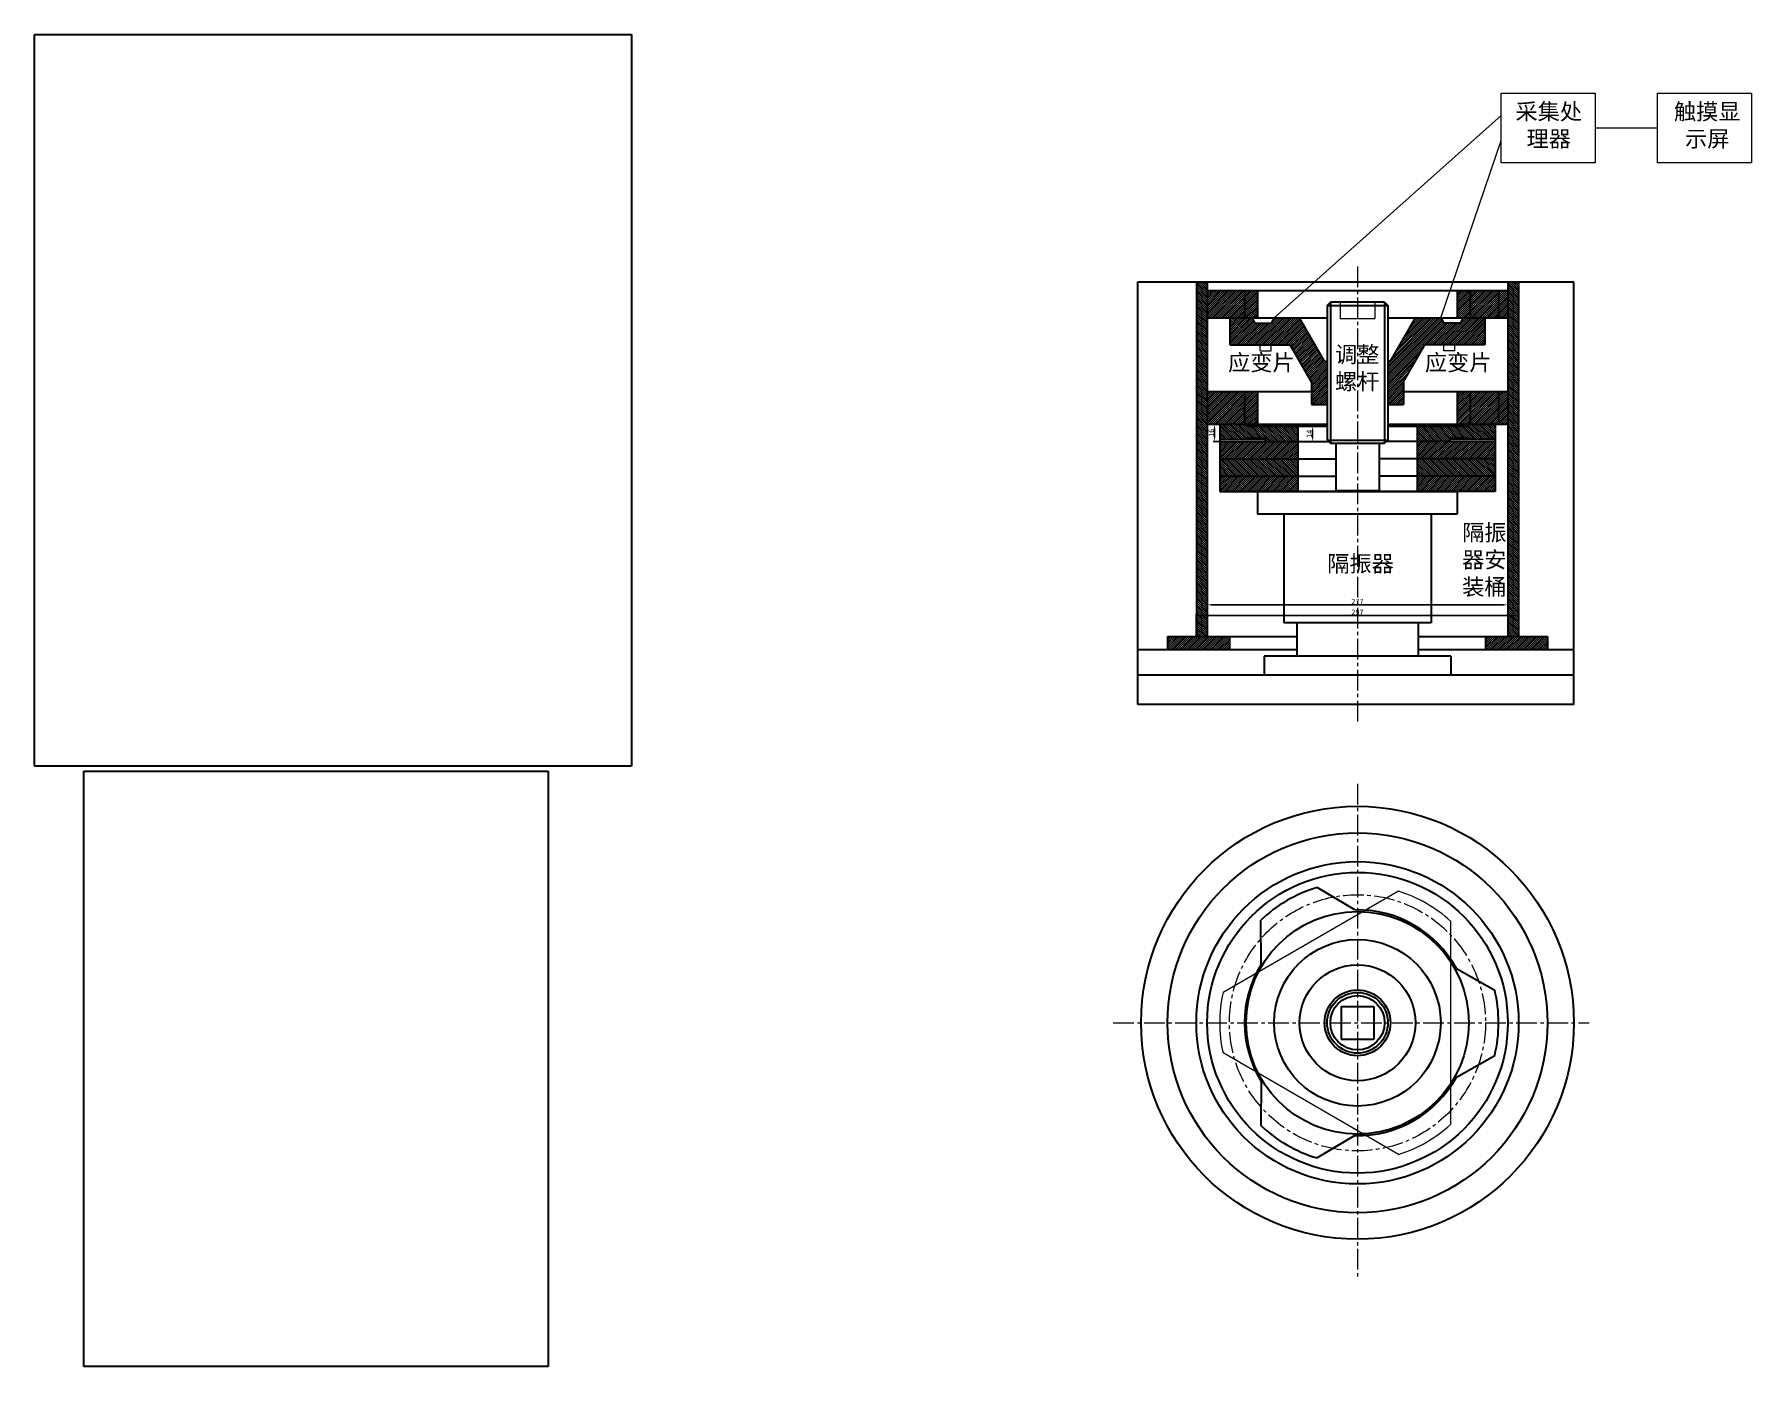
# Model space of a CAD drawing. Header units: inches. Extents: x -20 to 18950, y -1047 to 2551.
# Drawn here: x 11524 to 13107, y 661 to 1889 of the extents above; entities that cross this region are included whole.
import ezdxf

# ---------------------------------------------------------------- set-up
doc = ezdxf.new("R2010")
doc.units = ezdxf.units.IN
doc.header["$MEASUREMENT"] = 0
doc.header["$PDSIZE"] = -5
doc.linetypes.add('CENTER2', pattern=[28.574999, 19.049999, -3.175, 3.175, -3.175])
doc.layers.get('0').update_dxf_attribs({"lineweight": 30})
doc.layers.get('Defpoints').update_dxf_attribs({"lineweight": 18})
for name, color, linetype, lineweight in [('10', 7, 'Continuous', 18), ('cen', 1, 'CENTER2', 20), ('dim', 5, 'Continuous', 20), ('hat', 3, 'Continuous', 20), ('text', 6, 'Continuous', 20)]:
    doc.layers.add(name, color=color, linetype=linetype, lineweight=lineweight)
doc.styles.add('1', font='')
doc.styles.get("Standard").update_dxf_attribs({"font": ''})
doc.styles.get('1').set_extended_font_data('宋体')
doc.styles.get('Standard').set_extended_font_data('宋体')
doc.dimstyles.new('ISO-25', dxfattribs={"dimtxt": 5, "dimasz": 5, "dimexe": 1.25, "dimexo": 0.625, "dimtad": 1, "dimdsep": 46, "dimtxsty": 'Standard', "dimcen": 2.5, "dimdle": 10, "dimadec": 0, "dimazin": 0, "dimtfac": 1, "dimtmove": 0, "dimatfit": 3, "dimfxl": 1, "dimtolj": 1, "dimarcsym": 0})
picture_1 = doc.add_image_def('image1.png', size_in_pixel=(409, 501))
picture_2 = doc.add_image_def('image2.png', size_in_pixel=(319, 409))
pattern_1 = [(45, (180.3676, 0), (-0.88388348, 0.88388348), [])]

msp = doc.modelspace()

# ---------------------------------------------------------------- texts
at = {"layer": 'dim', "char_height": 15, "attachment_point": 1, "style": '1'}
for s, width, insert in [('\\pxqc;采集处理器', 73.18531, (12883.027, 1825.048)), ('\\pxqc;触摸显示屏', 67.7099, (13031.799, 1825.048)), ('调整螺杆', 43.35137, (12722.607, 1601.329)), ('应变片', 62.24936, (12624.058, 1593.852)), ('应变片', 64.97577, (12805.513, 1593.852)), ('隔振器安装桶', 49.93003, (12839.771, 1437.203)), ('隔振器', 85.16275, (12715.45, 1408.548))]:
    msp.add_mtext_dynamic_manual_height_columns(s, width=width, gutter_width=1, heights=[0], dxfattribs=dict(at, insert=insert))

# ---------------------------------------------------------------- blocks, each defined once
blk = doc.blocks.new('*D76')
at = {"layer": 'Defpoints', "color": 0, "transparency": 16777216}
for p in [(12616.3, 1529.6), (12611.6, 1513.6), (12616.3, 1513.6)]:
    blk.add_point(p, dxfattribs=at)
at = {"layer": 'dim', "color": 0, "linetype": 'Continuous', "lineweight": -2, "transparency": 16777216}
for p, q in [((12615.7, 1529.6), (12610.4, 1529.6)), ((12611.6, 1524.6), (12611.6, 1518.6)), ((12615.7, 1513.6), (12610.4, 1513.6))]:
    blk.add_line(p, q, dxfattribs=at)
at = {"layer": 'dim', "color": 0, "transparency": 16777216}
for points in [[(12610.8, 1524.6), (12612.4, 1524.6), (12611.6, 1529.6)], [(12610.8, 1518.6), (12612.4, 1518.6), (12611.6, 1513.6)]]:
    blk.add_solid(points, dxfattribs=at)
at = {"layer": 'dim', "color": 0, "transparency": 16777216, "insert": (12608.5, 1521.6), "char_height": 5, "attachment_point": 5, "rotation": 90}
blk.add_mtext('\\A1;16', dxfattribs=at)
blk = doc.blocks.new('*D77')
at = {"layer": 'Defpoints', "color": 0, "transparency": 16777216}
for p in [(12688.3, 1527.6), (12688.3, 1513.6), (12702, 1513.6)]:
    blk.add_point(p, dxfattribs=at)
at = {"layer": 'dim', "color": 0, "linetype": 'Continuous', "lineweight": -2, "transparency": 16777216}
for p, q in [((12689, 1527.6), (12703.3, 1527.6)), ((12702, 1522.6), (12702, 1518.6)), ((12689, 1513.6), (12703.3, 1513.6))]:
    blk.add_line(p, q, dxfattribs=at)
at = {"layer": 'dim', "color": 0, "transparency": 16777216}
for points in [[(12701.2, 1522.6), (12702.8, 1522.6), (12702, 1527.6)], [(12701.2, 1518.6), (12702.8, 1518.6), (12702, 1513.6)]]:
    blk.add_solid(points, dxfattribs=at)
at = {"layer": 'dim', "color": 0, "transparency": 16777216, "insert": (12698.9, 1520.6), "char_height": 5, "attachment_point": 5, "rotation": 90}
blk.add_mtext('\\A1;14', dxfattribs=at)
blk = doc.blocks.new('*D101')
at = {"layer": 'Defpoints', "color": 0, "transparency": 16777216}
for p in [(12881.8, 1363.1), (12604.8, 1334), (12881.8, 1334)]:
    blk.add_point(p, dxfattribs=at)
at = {"layer": 'dim', "color": 0, "linetype": 'Continuous', "lineweight": -2, "transparency": 16777216}
for p, q in [((12604.8, 1334.6), (12604.8, 1364.3)), ((12609.8, 1363.1), (12876.8, 1363.1)), ((12881.8, 1334.6), (12881.8, 1364.3))]:
    blk.add_line(p, q, dxfattribs=at)
at = {"layer": 'dim', "color": 0, "transparency": 16777216}
for points in [[(12609.8, 1363.9), (12609.8, 1362.2), (12604.8, 1363.1)], [(12876.8, 1363.9), (12876.8, 1362.2), (12881.8, 1363.1)]]:
    blk.add_solid(points, dxfattribs=at)
at = {"layer": 'dim', "color": 0, "transparency": 16777216, "insert": (12743.3, 1366.2), "char_height": 5, "attachment_point": 5}
blk.add_mtext('\\A1;277', dxfattribs=at)
blk = doc.blocks.new('*D102')
at = {"layer": 'Defpoints', "color": 0, "transparency": 16777216}
for p in [(12891.8, 1353.2), (12594.8, 1334), (12891.8, 1334)]:
    blk.add_point(p, dxfattribs=at)
at = {"layer": 'dim', "color": 0, "linetype": 'Continuous', "lineweight": -2, "transparency": 16777216}
for p, q in [((12594.8, 1334.6), (12594.8, 1354.5)), ((12599.8, 1353.2), (12886.8, 1353.2)), ((12891.8, 1334.6), (12891.8, 1354.5))]:
    blk.add_line(p, q, dxfattribs=at)
at = {"layer": 'dim', "color": 0, "transparency": 16777216}
for points in [[(12599.8, 1354), (12599.8, 1352.4), (12594.8, 1353.2)], [(12886.8, 1354), (12886.8, 1352.4), (12891.8, 1353.2)]]:
    blk.add_solid(points, dxfattribs=at)
at = {"layer": 'dim', "color": 0, "transparency": 16777216, "insert": (12743.3, 1356.3), "char_height": 5, "attachment_point": 5}
blk.add_mtext('\\A1;297', dxfattribs=at)

# ---------------------------------------------------------------- dimensions: what is measured, and where the dimension line sits
at = {"layer": 'dim'}
for base, p1, p2, picture, middle in [((12611.609, 1513.586), (12616.328, 1529.586), (12616.328, 1513.586), '*D76', (12608.484, 1521.586)), ((12702.002, 1513.586), (12688.328, 1527.586), (12688.328, 1513.586), '*D77', (12698.877, 1520.586))]:
    dim = msp.add_linear_dim(base=base, p1=p1, p2=p2, angle=90, dimstyle='ISO-25', dxfattribs=at)
    dim.commit()
    dim.dimension.update_dxf_attribs({"geometry": picture, "text_midpoint": middle})
for base, p1, p2, picture, middle in [((12881.828, 1363.069), (12604.828, 1333.95), (12881.828, 1333.95), '*D101', (12743.328, 1366.194)), ((12891.828, 1353.206), (12594.828, 1333.95), (12891.828, 1333.95), '*D102', (12743.328, 1356.331))]:
    dim = msp.add_linear_dim(base=base, p1=p1, p2=p2, dimstyle='ISO-25', dxfattribs=at)
    dim.commit()
    dim.dimension.update_dxf_attribs({"geometry": picture, "text_midpoint": middle})

# ---------------------------------------------------------------- hatches: boundary and pattern name
at = {"layer": 'hat'}
h = msp.add_hatch(dxfattribs=at)
h.set_pattern_fill('ANSI31', color=3, scale=10, angle=90)
h.set_pattern_definition([(135, (180.3676, 0), (-0.88388348, -0.88388348), [])])
h.paths.add_polyline_path([(12594.828, 1333.95), (12604.828, 1333.95), (12604.828, 1660.586), (12594.828, 1660.586)])
h.paths.add_polyline_path([(12891.828, 1660.586), (12881.828, 1660.586), (12881.828, 1333.95), (12891.828, 1333.95)])
h = msp.add_hatch(dxfattribs=at)
h.set_pattern_fill('ANSI31', color=3, scale=10)
h.set_pattern_definition(pattern_1)
h.paths.add_polyline_path([(12639.328, 1652.586), (12604.828, 1652.586), (12604.828, 1627.586), (12639.328, 1627.586)])
h.paths.add_polyline_path([(12639.328, 1559.586), (12604.828, 1559.586), (12604.828, 1529.586), (12639.328, 1529.586)])
h.paths.add_polyline_path([(12873.328, 1559.586), (12847.328, 1559.586), (12847.328, 1529.586), (12873.328, 1529.586)])
h.paths.add_polyline_path([(12873.328, 1652.586), (12847.328, 1652.586), (12847.328, 1627.586), (12873.328, 1627.586)])
h.paths.add_polyline_path([(12881.828, 1652.586), (12873.328, 1652.586), (12873.328, 1627.586), (12881.828, 1627.586)])
h.paths.add_polyline_path([(12881.828, 1559.586), (12873.328, 1559.586), (12873.328, 1529.586), (12881.828, 1529.586)])
h.paths.add_polyline_path([(12847.328, 1559.586), (12835.328, 1559.586), (12835.328, 1529.586), (12847.328, 1529.586)])
h.paths.add_polyline_path([(12847.328, 1652.586), (12835.328, 1652.586), (12835.328, 1627.586), (12847.328, 1627.586)])
h.paths.add_polyline_path([(12651.328, 1652.586), (12639.328, 1652.586), (12639.328, 1627.586), (12651.328, 1627.586)])
h.paths.add_polyline_path([(12651.328, 1559.586), (12639.328, 1559.586), (12639.328, 1529.586), (12651.328, 1529.586)])
h = msp.add_hatch(dxfattribs=at)
h.set_pattern_fill('ANSI31', color=3, scale=10)
h.set_pattern_definition(pattern_1)
h.paths.add_polyline_path([(12648.715, 1622.586), (12645.828, 1627.586), (12625.828, 1627.586), (12625.828, 1602.586), (12681.264, 1602.586), (12700.828, 1568.701), (12700.828, 1547.586), (12715.328, 1547.586), (12715.328, 1587.586), (12713.018, 1587.586), (12689.924, 1627.586), (12666.601, 1627.586), (12663.715, 1622.586)])
h.paths.add_polyline_path([(12773.637, 1587.586), (12771.328, 1587.586), (12771.328, 1547.586), (12785.828, 1547.586), (12785.828, 1568.701), (12805.392, 1602.586), (12860.828, 1602.586), (12860.828, 1627.586), (12840.828, 1627.586), (12837.941, 1622.586), (12822.941, 1622.586), (12820.054, 1627.586), (12796.731, 1627.586)])
h = msp.add_hatch(dxfattribs=at)
h.set_pattern_fill('ANSI31', color=3, scale=10, angle=90)
h.paths.add_polyline_path([(12688.328, 1527.586), (12641.328, 1527.586), (12641.328, 1529.586), (12616.328, 1529.586), (12616.328, 1515.586), (12641.328, 1515.586), (12641.328, 1516.586), (12658.328, 1516.586), (12658.328, 1513.586), (12688.328, 1513.586)])
h.paths.add_polyline_path([(12870.328, 1529.586), (12845.328, 1529.586), (12845.328, 1527.586), (12798.328, 1527.586), (12798.328, 1513.586), (12828.328, 1513.586), (12828.328, 1516.586), (12845.328, 1516.586), (12845.328, 1515.586), (12870.328, 1515.586)])
h = msp.add_hatch(dxfattribs=at)
h.set_pattern_fill('ANSI31', color=3, scale=10)
h.paths.add_polyline_path([(12870.328, 1497.586), (12870.328, 1513.586), (12798.328, 1513.586), (12798.328, 1497.586)])
h.paths.add_polyline_path([(12616.328, 1513.586), (12616.328, 1497.586), (12688.328, 1497.586), (12688.328, 1513.586)])
h.paths.add_polyline_path([(12688.328, 1467.52), (12688.328, 1481.586), (12616.328, 1481.586), (12616.328, 1467.52)])
h.paths.add_polyline_path([(12870.328, 1467.52), (12870.328, 1481.586), (12798.328, 1481.586), (12798.328, 1467.52)])
h = msp.add_hatch(dxfattribs=at)
h.set_pattern_fill('ANSI31', color=3)
h.paths.add_polyline_path([(12653.328, 1516.586), (12648.328, 1516.586), (12648.328, 1516.086), (12653.328, 1516.086)])
h = msp.add_hatch(dxfattribs=at)
h.set_pattern_fill('ANSI31', color=3)
h.paths.add_polyline_path([(12833.328, 1516.586), (12838.328, 1516.586), (12838.328, 1516.086), (12833.328, 1516.086)])
h = msp.add_hatch(dxfattribs=at)
h.set_pattern_fill('ANSI31', color=3, scale=10, angle=90)
h.paths.add_polyline_path([(12688.328, 1497.586), (12616.328, 1497.586), (12616.328, 1481.586), (12688.328, 1481.586)])
h.paths.add_polyline_path([(12870.328, 1497.586), (12798.328, 1497.586), (12798.328, 1481.586), (12870.328, 1481.586)])
h = msp.add_hatch(dxfattribs=at)
h.set_pattern_fill('ANSI31', color=3, scale=10)
h.set_pattern_definition(pattern_1)
h.paths.add_polyline_path([(12625.328, 1321.95), (12625.328, 1333.95), (12568.328, 1333.95), (12568.328, 1321.95)])
h.paths.add_polyline_path([(12861.328, 1333.95), (12861.328, 1321.95), (12918.328, 1321.95), (12918.328, 1333.95)])

# ---------------------------------------------------------------- linework, layer by layer
for p, q in [((12540.81, 1660.586), (12942.757, 1660.586)), ((12540.81, 1271.416), (12540.81, 1660.586)), ((12594.828, 1660.586), (12594.828, 1333.95)), ((12604.828, 1660.586), (12604.828, 1333.95)), ((12604.828, 1652.586), (12881.828, 1652.586)), ((12639.328, 1652.586), (12639.328, 1627.586)), ((12651.328, 1652.586), (12651.328, 1627.586)), ((12835.328, 1652.586), (12835.328, 1627.586)), ((12847.328, 1652.586), (12847.328, 1627.586)), ((12873.328, 1652.586), (12873.328, 1627.586)), ((12881.828, 1660.586), (12881.828, 1333.95)), ((12891.828, 1660.586), (12891.828, 1333.95)), ((12942.757, 1271.416), (12942.757, 1660.586)), ((12715.328, 1638.941), (12718.328, 1641.941)), ((12715.328, 1638.941), (12715.328, 1514.941)), ((12715.328, 1638.941), (12771.328, 1638.941)), ((12718.328, 1641.941), (12718.328, 1511.941)), ((12768.328, 1641.941), (12718.328, 1641.941)), ((12768.328, 1641.941), (12768.328, 1511.941)), ((12768.328, 1641.941), (12771.328, 1638.941)), ((12771.328, 1638.941), (12771.328, 1514.941)), ((12604.828, 1627.586), (12715.328, 1627.586)), ((12625.828, 1627.586), (12625.828, 1602.586)), ((12645.828, 1627.586), (12648.715, 1622.586)), ((12648.715, 1622.586), (12663.715, 1622.586)), ((12666.601, 1627.586), (12663.715, 1622.586)), ((12713.018, 1587.586), (12689.924, 1627.586)), ((12771.328, 1627.586), (12881.828, 1627.586)), ((12773.637, 1587.586), (12796.731, 1627.586)), ((12820.054, 1627.586), (12822.941, 1622.586)), ((12837.941, 1622.586), (12822.941, 1622.586)), ((12840.828, 1627.586), (12837.941, 1622.586)), ((12860.828, 1627.586), (12860.828, 1602.586)), ((12625.828, 1602.586), (12681.264, 1602.586)), ((12700.828, 1568.701), (12681.264, 1602.586)), ((12785.828, 1568.701), (12805.392, 1602.586)), ((12860.828, 1602.586), (12805.392, 1602.586)), ((12713.018, 1587.586), (12715.328, 1587.586)), ((12773.637, 1587.586), (12771.328, 1587.586)), ((12700.828, 1568.701), (12700.828, 1547.586)), ((12785.828, 1568.701), (12785.828, 1547.586)), ((12604.828, 1559.586), (12700.828, 1559.586)), ((12639.328, 1559.586), (12639.328, 1529.586)), ((12651.328, 1559.586), (12651.328, 1529.586)), ((12785.828, 1559.586), (12881.828, 1559.586)), ((12835.328, 1559.586), (12835.328, 1529.586)), ((12847.328, 1559.586), (12847.328, 1529.586)), ((12873.328, 1559.586), (12873.328, 1529.586)), ((12700.828, 1547.586), (12715.328, 1547.586)), ((12771.328, 1547.586), (12785.828, 1547.586)), ((12604.828, 1529.586), (12715.328, 1529.586)), ((12616.328, 1529.586), (12616.328, 1467.52)), ((12641.328, 1529.586), (12641.328, 1527.586)), ((12641.328, 1527.586), (12715.328, 1527.586)), ((12688.328, 1527.586), (12688.328, 1467.52)), ((12771.328, 1529.586), (12881.828, 1529.586)), ((12771.328, 1527.586), (12845.328, 1527.586)), ((12798.328, 1527.586), (12798.328, 1467.52)), ((12845.328, 1529.586), (12845.328, 1527.586)), ((12870.328, 1529.586), (12870.328, 1467.52)), ((12616.328, 1515.586), (12658.328, 1515.586)), ((12616.328, 1513.586), (12716.683, 1513.586)), ((12641.328, 1516.586), (12641.328, 1515.586)), ((12641.328, 1516.586), (12658.328, 1516.586)), ((12658.328, 1516.586), (12658.328, 1513.586)), ((12715.328, 1514.941), (12718.328, 1511.941)), ((12715.328, 1514.941), (12771.328, 1514.941)), ((12718.328, 1511.941), (12768.328, 1511.941)), ((12723.328, 1511.941), (12723.328, 1468.52)), ((12763.328, 1511.941), (12763.328, 1468.52)), ((12768.328, 1511.941), (12771.328, 1514.941)), ((12870.328, 1513.586), (12769.973, 1513.586)), ((12828.328, 1516.586), (12828.328, 1513.586)), ((12845.328, 1516.586), (12828.328, 1516.586)), ((12870.328, 1515.586), (12828.328, 1515.586)), ((12845.328, 1516.586), (12845.328, 1515.586)), ((12616.328, 1497.586), (12723.328, 1497.586)), ((12870.328, 1497.586), (12763.328, 1497.586)), ((12616.328, 1481.586), (12723.328, 1481.586)), ((12870.328, 1481.586), (12763.328, 1481.586)), ((12616.328, 1467.52), (12835.328, 1467.52)), ((12651.328, 1467.52), (12651.328, 1446.747)), ((12870.328, 1467.52), (12651.328, 1467.52)), ((12723.328, 1468.52), (12724.328, 1467.52)), ((12723.328, 1468.52), (12763.328, 1468.52)), ((12762.328, 1467.52), (12763.328, 1468.52)), ((12835.328, 1467.52), (12835.328, 1446.747)), ((12835.328, 1446.747), (12651.328, 1446.747)), ((12675.328, 1446.747), (12675.328, 1346.435)), ((12811.328, 1446.747), (12811.328, 1346.435)), ((12811.328, 1346.435), (12675.328, 1346.435)), ((12687.328, 1346.435), (12687.328, 1315.718)), ((12799.328, 1346.435), (12799.328, 1315.718)), ((12568.328, 1333.95), (12687.328, 1333.95)), ((12568.328, 1333.95), (12568.328, 1321.95)), ((12625.328, 1333.95), (12625.328, 1321.95)), ((12799.328, 1333.95), (12918.328, 1333.95)), ((12861.328, 1333.95), (12861.328, 1321.95)), ((12918.328, 1333.95), (12918.328, 1321.95)), ((12540.81, 1321.95), (12687.328, 1321.95)), ((12829.328, 1315.718), (12657.328, 1315.718)), ((12657.328, 1315.718), (12657.328, 1298.388)), ((12799.328, 1321.95), (12942.757, 1321.95)), ((12829.328, 1315.718), (12829.328, 1298.388)), ((12942.757, 1298.388), (12540.81, 1298.388)), ((12942.757, 1271.416), (12540.81, 1271.416)), ((12741.033, 1082.024), (12706.063, 1102.594)), ((12654.431, 1032.024), (12654.102, 1072.594)), ((12834.52, 1028.05), (12869.819, 1008.05)), ((12728.328, 993.05), (12728.328, 963.05)), ((12728.328, 993.05), (12758.328, 993.05)), ((12758.328, 993.05), (12758.328, 963.05)), ((12728.328, 963.05), (12758.328, 963.05)), ((12834.52, 928.05), (12869.819, 948.05)), ((12654.431, 924.075), (12654.102, 883.505)), ((12741.033, 874.075), (12706.063, 853.505))]:
    msp.add_line(p, q)
for radius in [199.429, 175, 148.5, 138.5, 102.551, 76.726, 53.403, 30.309, 28, 25]:
    msp.add_circle((12743.328, 978.05), radius)
for radius, start, end in [(130, 106.657636, 133.342364), (104, 28.735654, 91.264346), (104, 148.735654, 211.264346), (130, 346.657636, 13.342364), (104, 268.735654, 331.264346), (130, 226.657636, 253.342364)]:
    msp.add_arc((12743.328, 978.05), radius, start, end)
at = {"layer": '10'}
for p, q in [((12727.328, 1641.941), (12727.328, 1626.941)), ((12759.328, 1641.941), (12759.328, 1626.941)), ((12727.328, 1626.941), (12759.328, 1626.941))]:
    msp.add_line(p, q, dxfattribs=at)
at = {"layer": 'cen'}
for p, q in [((12743.328, 1674.773), (12743.328, 1253.021)), ((12743.328, 1198.308), (12743.328, 741.257)), ((12518.249, 978.05), (12956.901, 978.05))]:
    msp.add_line(p, q, dxfattribs=at)
msp.add_circle((12743.328, 978.05), 118, dxfattribs=at)
at = {"layer": 'dim'}
for p, q in [((12653.715, 1602.586), (12663.715, 1602.586)), ((12653.715, 1597.086), (12653.715, 1602.586)), ((12663.715, 1597.086), (12663.715, 1602.586)), ((12832.941, 1602.586), (12822.941, 1602.586)), ((12822.941, 1597.086), (12822.941, 1602.586)), ((12832.941, 1597.086), (12832.941, 1602.586)), ((12653.715, 1597.086), (12663.715, 1597.086)), ((12832.941, 1597.086), (12822.941, 1597.086)), ((12648.328, 1516.086), (12648.328, 1516.586)), ((12648.328, 1516.086), (12653.328, 1516.086)), ((12653.328, 1516.586), (12653.328, 1516.086)), ((12833.328, 1516.586), (12833.328, 1516.086)), ((12838.328, 1516.086), (12833.328, 1516.086)), ((12838.328, 1516.086), (12838.328, 1516.586)), ((12781.258, 1099.253), (12619.397, 1005.803)), ((12829.328, 884.599), (12829.328, 1071.5)), ((12781.258, 856.846), (12619.397, 950.297))]:
    msp.add_line(p, q, dxfattribs=at)
for start, end in [(47.377471, 72.622529), (167.377471, 192.622529), (287.377471, 312.622529)]:
    msp.add_arc((12743.328, 978.05), 127, start, end, dxfattribs=at)
at = {"layer": 'text'}
for p, q in [((12875.715, 1834.615), (12962.538, 1834.615)), ((12875.715, 1770.366), (12875.715, 1834.615)), ((12962.538, 1834.615), (12962.538, 1770.366)), ((13019.789, 1834.615), (13106.613, 1834.615)), ((13019.789, 1770.366), (13019.789, 1834.615)), ((13106.613, 1834.615), (13106.613, 1770.366)), ((12666.601, 1627.586), (12875.715, 1813.967)), ((12820.054, 1627.586), (12875.715, 1790.929)), ((12962.538, 1802.491), (13019.789, 1802.491)), ((12962.538, 1770.366), (12875.715, 1770.366)), ((13106.613, 1770.366), (13019.789, 1770.366))]:
    msp.add_line(p, q, dxfattribs=at)

msp.set_redraw_order([(e.dxf.handle, doc.entitydb.next_handle()) for e in msp.query("TEXT MTEXT ATTDEF DIMENSION ARC_DIMENSION")])  # texts and dimensions are drawn at this point

# ---------------------------------------------------------------- pictures from other files: only their frames are drawn
image = msp.add_image(picture_1, insert=(11523.864, 1214.54), size_in_units=(550.35, 674.145))
image.dxf.flags = 7
image = msp.add_image(picture_2, insert=(11569.443, 661.25), size_in_units=(428.002, 548.755))
image.dxf.flags = 7

doc.saveas('drawing.dxf')
